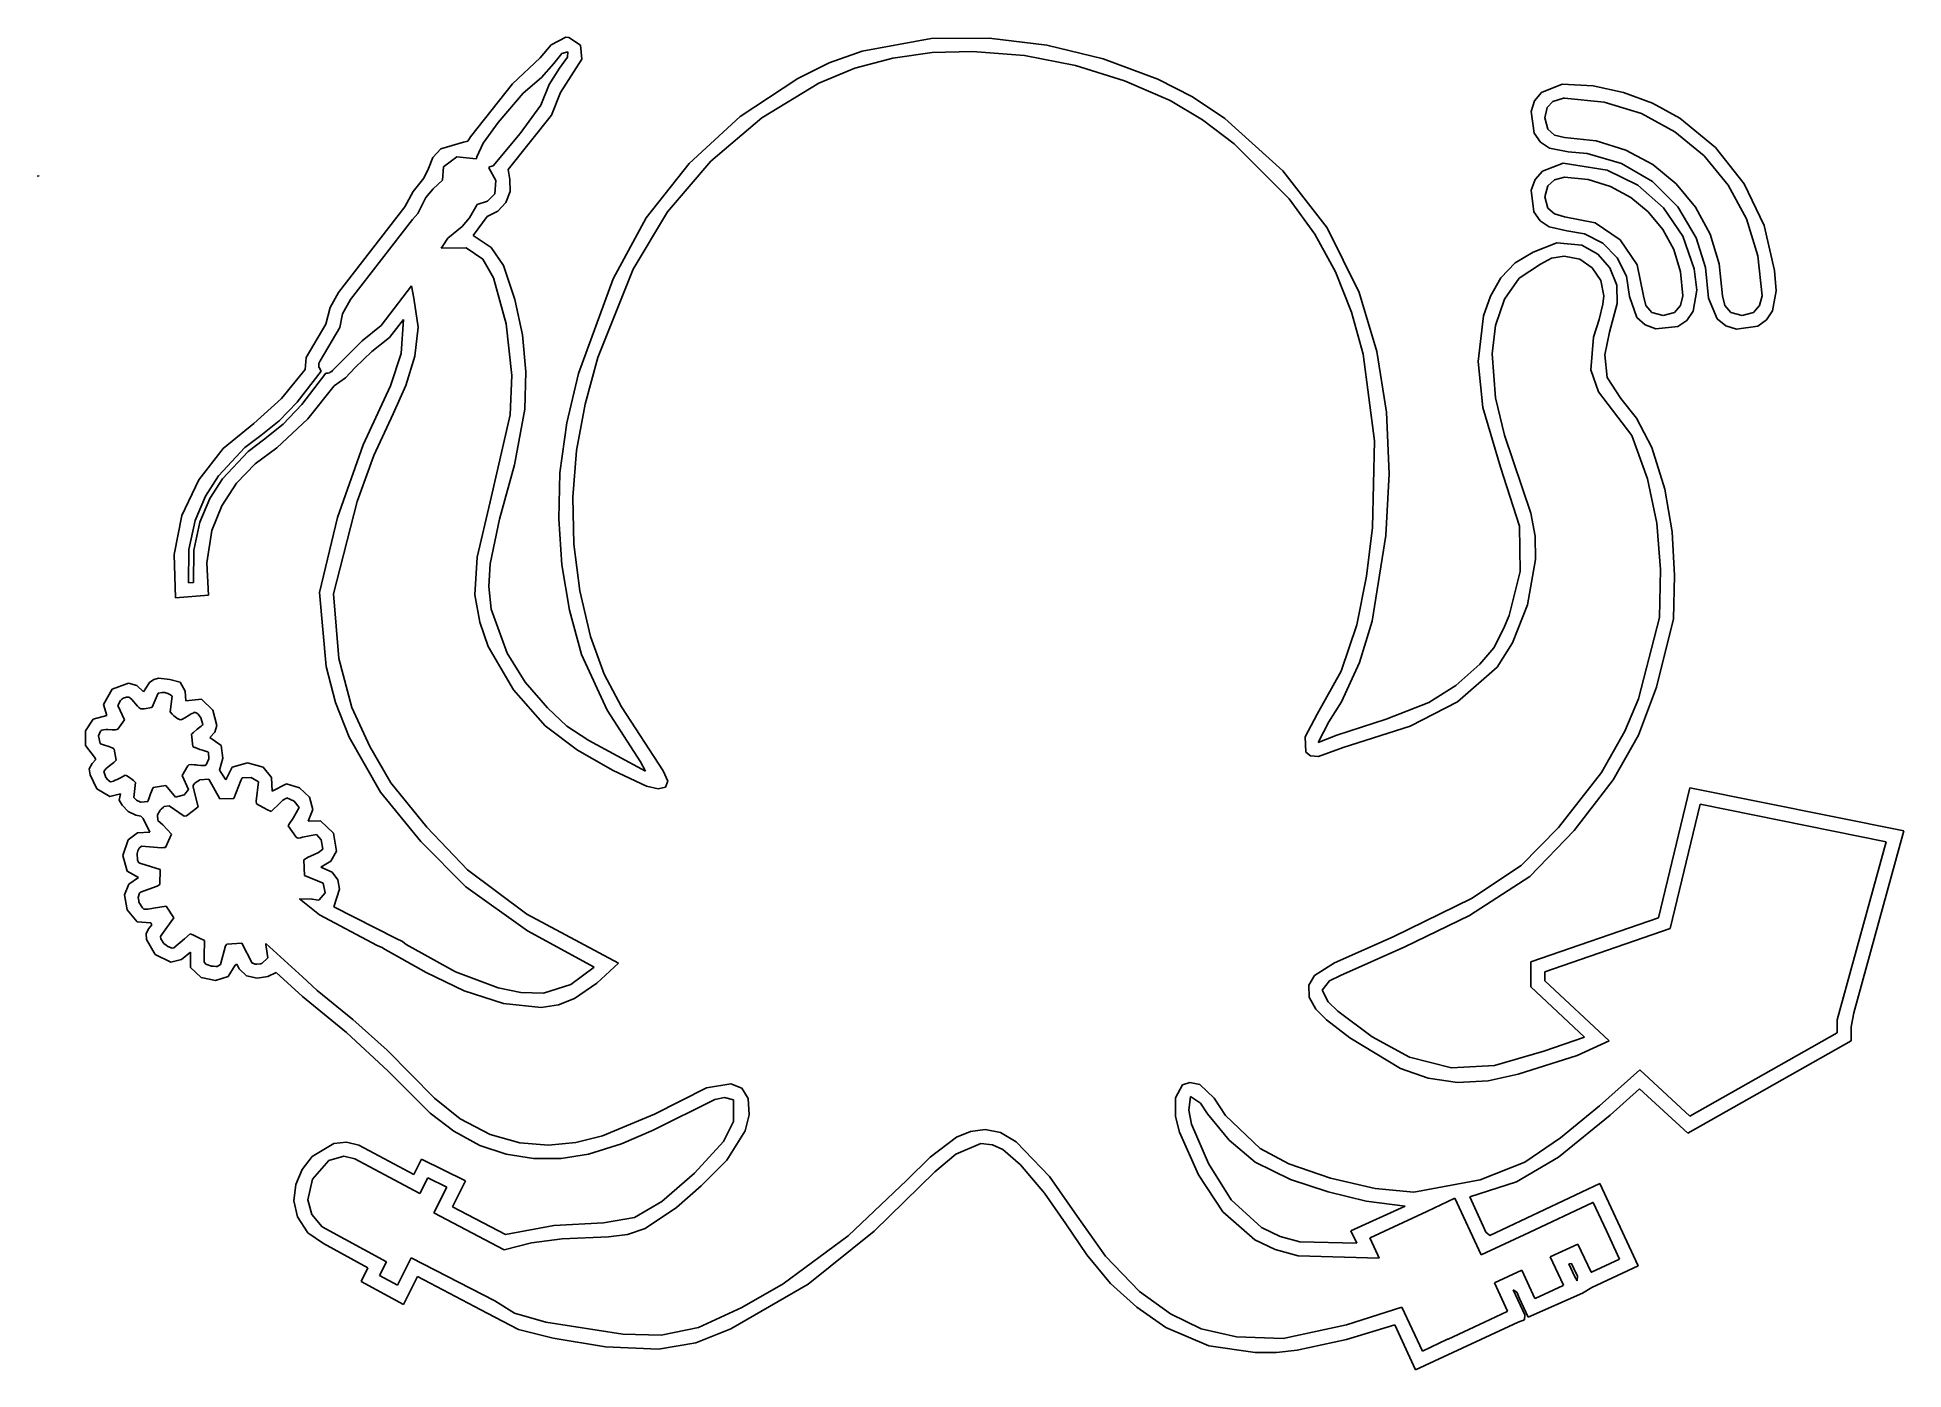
# Model space of a CAD drawing. Extents: x -1.8 to 68.8, y 0 to 50.4.
import ezdxf

# ---------------------------------------------------------------- set-up
doc = ezdxf.new("R2010")
doc.units = 0

msp = doc.modelspace()

# ---------------------------------------------------------------- linework, layer by layer
at = {"layer": 'Layer 1'}
for p, q in [((18.204214, 50.359664), (17.643897, 50.082171)), ((18.20422, 50.359641), (18.204214, 50.359664)), ((18.314807, 50.352406), (18.20422, 50.359641)), ((18.76063, 50.059469), (18.314807, 50.352406)), ((32.007492, 50.310548), (29.407684, 49.834179)), ((34.203721, 50.331729), (32.007492, 50.310548)), ((36.383923, 50.068968), (34.203721, 50.331729)), ((17.231665, 49.578835), (16.185219, 48.5975)), ((17.643897, 50.082171), (17.231665, 49.578835)), ((17.747893, 49.375824), (18.052423, 49.742538)), ((18.263787, 49.604247), (17.96451, 49.18913)), ((18.001648, 48.269332), (18.810383, 49.528685)), ((18.052423, 49.742538), (18.277592, 49.814996)), ((18.277592, 49.814996), (18.263787, 49.604247)), ((18.810383, 49.528685), (18.76063, 50.059469)), ((28.16159, 49.391826), (26.974216, 48.807283)), ((29.407684, 49.834179), (28.16159, 49.391826)), ((29.12495, 49.192856), (30.562079, 49.574904)), ((30.562079, 49.574904), (32.051283, 49.78283)), ((32.051283, 49.78283), (33.570698, 49.828948)), ((33.570698, 49.828948), (35.533602, 49.670386)), ((33.570698, 49.828948), (33.570698, 49.828948)), ((35.533602, 49.670386), (37.464396, 49.291138)), ((38.518153, 49.543816), (36.383923, 50.068968)), ((40.576467, 48.777827), (38.518153, 49.543816)), ((16.583641, 48.244034), (17.284725, 48.835955)), ((17.284725, 48.835955), (17.747893, 49.375824)), ((17.96451, 49.18913), (17.567655, 48.582585)), ((26.974216, 48.807283), (24.790182, 47.36336)), ((27.761758, 48.624372), (29.12495, 49.192856)), ((37.464396, 49.291138), (39.316958, 48.717516)), ((39.316958, 48.717516), (41.045166, 47.975834)), ((41.892591, 48.112439), (40.576467, 48.777827)), ((16.185219, 48.5975), (14.602372, 46.592974)), ((15.646176, 47.144426), (16.583641, 48.244034)), ((17.567655, 48.582585), (17.261118, 47.79755)), ((17.664718, 47.421839), (18.001648, 48.269332)), ((25.606476, 47.314958), (27.761758, 48.624372)), ((41.045166, 47.975834), (42.269575, 47.246599)), ((43.114799, 47.289891), (41.892591, 48.112439)), ((55.08722, 48.275994), (54.822333, 47.953105)), ((55.856646, 48.591299), (55.08722, 48.275994)), ((55.505883, 47.933907), (55.917109, 48.065751)), ((57.028456, 48.522671), (55.856646, 48.591299)), ((55.856646, 48.591299), (55.856646, 48.591299)), ((55.917109, 48.065751), (55.948631, 48.065751)), ((55.917109, 48.065751), (55.917109, 48.065751)), ((55.948631, 48.065751), (57.453853, 47.913918)), ((58.177062, 48.279669), (57.028456, 48.522671)), ((59.277795, 47.870668), (58.177062, 48.279669)), ((16.02296, 45.358402), (17.664718, 47.421839)), ((17.261118, 47.79755), (16.470019, 46.719072)), ((24.790182, 47.36336), (22.861563, 45.591445)), ((23.679631, 45.678561), (25.606476, 47.314958)), ((45.302272, 45.312927), (43.114799, 47.289891)), ((54.822333, 47.953105), (54.691862, 47.552088)), ((54.691862, 47.552088), (54.80096, 46.736915)), ((55.201907, 47.319027), (55.293548, 47.710286)), ((55.318582, 46.886655), (55.201907, 47.319027)), ((55.293548, 47.710286), (55.505883, 47.933907)), ((57.453853, 47.913918), (58.855773, 47.478459)), ((58.855773, 47.478459), (60.124373, 46.789432)), ((60.305983, 47.304041), (59.277795, 47.870668)), ((61.6582, 46.197543), (60.305983, 47.304041)), ((14.602372, 46.592974), (14.500931, 46.430158)), ((15.081136, 46.36182), (15.646176, 47.144426)), ((16.470019, 46.719072), (15.455029, 45.505187)), ((42.269575, 47.246599), (43.464898, 46.329628)), ((54.80096, 46.736915), (55.039398, 46.400287)), ((55.575269, 46.664486), (55.318582, 46.886655)), ((55.948631, 46.570753), (55.575269, 46.664486)), ((57.15266, 46.449279), (55.948631, 46.570753)), ((60.124373, 46.789432), (61.229632, 45.876896)), ((13.482529, 46.141757), (13.174125, 45.822097)), ((14.32797, 46.402288), (13.482529, 46.141757)), ((14.500931, 46.430158), (14.32797, 46.402288)), ((14.838014, 45.8447), (15.081136, 46.36182)), ((43.464898, 46.329628), (45.54101, 44.252035)), ((55.039398, 46.400287), (55.386392, 46.169745)), ((55.386392, 46.169745), (56.086769, 46.033544)), ((56.086769, 46.033544), (56.804391, 45.974408)), ((56.804391, 45.974408), (58.107661, 45.596357)), ((58.274001, 46.100895), (57.15266, 46.449279)), ((59.288659, 45.549661), (58.274001, 46.100895)), ((61.229632, 45.876896), (62.141533, 44.770909)), ((62.736408, 44.823294), (61.6582, 46.197543)), ((13.007639, 45.405968), (12.839175, 45.041133)), ((13.174125, 45.822097), (13.007639, 45.405968)), ((13.536803, 44.958968), (13.581245, 45.467463)), ((13.581245, 45.467463), (14.078685, 45.845364)), ((14.078685, 45.845364), (14.809592, 45.770286)), ((14.809592, 45.770286), (14.842665, 45.814728)), ((14.842665, 45.814728), (14.838014, 45.8447)), ((15.31602, 45.459712), (15.2938, 45.429223)), ((15.2938, 45.429223), (15.558483, 44.943266)), ((15.455029, 45.505187), (15.31602, 45.459712)), ((16.090139, 44.980131), (16.02296, 45.358402)), ((22.861563, 45.591445), (21.244031, 43.534026)), ((22.040728, 43.759365), (23.679631, 45.678561)), ((46.983308, 43.165018), (45.302272, 45.312927)), ((55.118295, 45.300464), (54.839413, 44.982522)), ((55.906261, 45.603372), (55.118295, 45.300464)), ((57.559389, 45.338789), (55.906261, 45.603372)), ((55.906261, 45.603372), (55.906261, 45.603372)), ((58.723741, 44.766659), (57.559389, 45.338789)), ((58.107661, 45.596357), (59.273832, 44.90439)), ((60.172641, 44.819636), (59.288659, 45.549661)), ((-1.775939, 45.112042), (-1.706957, 45.126557)), ((-1.706957, 45.126557), (-1.775939, 45.112042)), ((12.428384, 44.531624), (12.120356, 43.95903)), ((12.839175, 45.041133), (12.428384, 44.531624)), ((12.915137, 44.302161), (13.189538, 44.638574)), ((13.189538, 44.638574), (13.536803, 44.958968)), ((15.511874, 44.448922), (15.243895, 44.16342)), ((15.558483, 44.943266), (15.511874, 44.448922)), ((15.928957, 44.118387), (16.091694, 44.532352)), ((16.091694, 44.532352), (16.090139, 44.980131)), ((54.839413, 44.982522), (54.694968, 44.58018)), ((54.694968, 44.58018), (54.796265, 43.764403)), ((55.201912, 44.327482), (55.318588, 44.749744)), ((55.318588, 44.749744), (55.575274, 44.973036)), ((55.575274, 44.973036), (55.948637, 45.075756)), ((55.948637, 45.075756), (56.851604, 44.98464)), ((55.948637, 45.075756), (55.948637, 45.075756)), ((56.851604, 44.98464), (57.692717, 44.72333)), ((57.692717, 44.72333), (58.453932, 44.309889)), ((59.698984, 43.912321), (58.723741, 44.766659)), ((59.273832, 44.90439), (60.237389, 43.950066)), ((60.901951, 43.934882), (60.172641, 44.819636)), ((62.141533, 44.770909), (62.830057, 43.50153)), ((63.495341, 43.25049), (62.736408, 44.823294)), ((12.120356, 43.95903), (9.606301, 40.718922)), ((12.605595, 43.699615), (12.915137, 44.302161)), ((14.844216, 44.04688), (14.563096, 43.541485)), ((15.243895, 44.16342), (14.844216, 44.04688)), ((15.232829, 43.584869), (15.632484, 43.786478)), ((15.632484, 43.786478), (15.928957, 44.118387)), ((20.749275, 41.601554), (22.040728, 43.759365)), ((45.54101, 44.252035), (46.512131, 42.924623)), ((54.796265, 43.764403), (55.032846, 43.425905)), ((55.318588, 43.905465), (55.201912, 44.327482)), ((55.575274, 43.682706), (55.318588, 43.905465)), ((58.453932, 44.309889), (59.117204, 43.762377)), ((59.117204, 43.762377), (59.664492, 43.098854)), ((60.428279, 42.840268), (59.698984, 43.912321)), ((60.237389, 43.950066), (60.932817, 42.784943)), ((61.452594, 42.919456), (60.901951, 43.934882)), ((10.067238, 40.453915), (12.40044, 43.470688)), ((12.40044, 43.470688), (12.605595, 43.699615)), ((14.288178, 43.203522), (13.738858, 42.766339)), ((14.563096, 43.541485), (14.288178, 43.203522)), ((14.698495, 42.869668), (15.232829, 43.584869)), ((21.244031, 43.534026), (19.993255, 41.233595)), ((48.192529, 40.719932), (46.983308, 43.165018)), ((55.032846, 43.425905), (55.377611, 43.191636)), ((55.377611, 43.191636), (56.036345, 43.04594)), ((55.948637, 43.580759), (55.575274, 43.682706)), ((57.110944, 43.345991), (55.948637, 43.580759)), ((56.036345, 43.04594), (56.705177, 42.932737)), ((58.060212, 42.705717), (57.110944, 43.345991)), ((59.664492, 43.098854), (60.077752, 42.337382)), ((62.830057, 43.50153), (63.265186, 42.098818)), ((63.889738, 41.548328), (63.495341, 43.25049)), ((13.554374, 42.48367), (13.483577, 42.392203)), ((13.483577, 42.392203), (14.433905, 42.400471)), ((13.738858, 42.766339), (13.554374, 42.48367)), ((14.433905, 42.400471), (15.060754, 41.975314)), ((15.377731, 42.411516), (14.698495, 42.869668)), ((15.843643, 41.729171), (15.377731, 42.411516)), ((46.512131, 42.924623), (47.294061, 41.490844)), ((55.659667, 42.593655), (54.772475, 42.244901)), ((56.607504, 42.502766), (55.659667, 42.593655)), ((57.216136, 42.166802), (56.607504, 42.502766)), ((56.705177, 42.932737), (57.397565, 42.580405)), ((57.397565, 42.580405), (57.94126, 42.02762)), ((58.700286, 41.755982), (58.060212, 42.705717)), ((60.077752, 42.337382), (60.338939, 41.496021)), ((60.854788, 41.61499), (60.428279, 42.840268)), ((60.932817, 42.784943), (61.285216, 41.665713)), ((61.800576, 41.79742), (61.452594, 42.919456)), ((15.060754, 41.975314), (15.473507, 41.263091)), ((16.279643, 40.446497), (15.843643, 41.729171)), ((54.0909, 41.838094), (53.54928, 41.263869)), ((54.772475, 42.244901), (54.0909, 41.838094)), ((54.241313, 41.262602), (55.049978, 41.786039)), ((55.049978, 41.786039), (55.464394, 42.006858)), ((55.464394, 42.006858), (55.943461, 42.086279)), ((55.943461, 42.086279), (56.525235, 41.968863)), ((56.525235, 41.968863), (57.000455, 41.648716)), ((57.000455, 41.648716), (57.320927, 41.173989)), ((57.670458, 41.642181), (57.216136, 42.166802)), ((57.927778, 40.997886), (57.670458, 41.642181)), ((57.94126, 42.02762), (58.29221, 41.336087)), ((58.935011, 40.592832), (58.700286, 41.755982)), ((61.285216, 41.665713), (61.398419, 40.496714)), ((61.921902, 40.592832), (61.800576, 41.79742)), ((63.265186, 42.098818), (63.416899, 40.592832)), ((12.373568, 40.962421), (11.216535, 39.465873)), ((12.461935, 40.495266), (12.373568, 40.962421)), ((15.473507, 41.263091), (15.944406, 39.524164)), ((19.993255, 41.233595), (18.676848, 37.649067)), ((19.413756, 38.25988), (20.749275, 41.601554)), ((47.294061, 41.490844), (47.898927, 39.971774)), ((53.54928, 41.263869), (53.147452, 40.575676)), ((53.677353, 40.45663), (54.241313, 41.262602)), ((57.320927, 41.173989), (57.438461, 40.592832)), ((57.945405, 40.302903), (57.927778, 40.997886)), ((58.29221, 41.336087), (58.406364, 40.56751)), ((60.338939, 41.496021), (60.430011, 40.592832)), ((60.958618, 40.800913), (60.854788, 41.61499)), ((63.948204, 40.778677), (63.889738, 41.548328)), ((9.606301, 40.718922), (9.287368, 40.147798)), ((9.75905, 39.906576), (10.067238, 40.453915)), ((12.615736, 39.40385), (12.461935, 40.495266)), ((16.567629, 39.118998), (16.279643, 40.446497)), ((48.858011, 38.487474), (48.192529, 40.719932)), ((53.147452, 40.575676), (52.885255, 39.826964)), ((53.34237, 39.468516), (53.677353, 40.45663)), ((57.402287, 40.272438), (57.26727, 39.692101)), ((57.438461, 40.592832), (57.402287, 40.272438)), ((57.647233, 39.210982), (57.945405, 40.302903)), ((58.406364, 40.56751), (58.688788, 39.775149)), ((59.028276, 40.218695), (58.935011, 40.592832)), ((59.249951, 39.961476), (59.028276, 40.218695)), ((60.33608, 40.218695), (60.113886, 39.961476)), ((60.430011, 40.592832), (60.33608, 40.218695)), ((60.819649, 40.003721), (60.958618, 40.800913)), ((61.398419, 40.496714), (61.717508, 39.724765)), ((62.015164, 40.218695), (61.921902, 40.592832)), ((62.236837, 39.961476), (62.015164, 40.218695)), ((63.322968, 40.218695), (63.100774, 39.961476)), ((63.416899, 40.592832), (63.322968, 40.218695)), ((63.81739, 40.028009), (63.948204, 40.778677)), ((9.123644, 39.516413), (8.388806, 38.251892)), ((9.287368, 40.147798), (9.123644, 39.516413)), ((9.661579, 39.386798), (9.75905, 39.906576)), ((11.530401, 39.019062), (12.062479, 39.694696)), ((12.062479, 39.694696), (11.977942, 38.413502)), ((15.944406, 39.524164), (16.160413, 37.582166)), ((47.898927, 39.971774), (48.338854, 38.388488)), ((52.885255, 39.826964), (52.688796, 38.100489)), ((57.26727, 39.692101), (57.043653, 39.025487)), ((58.688788, 39.775149), (59.001395, 39.491778)), ((59.681736, 39.844558), (59.249951, 39.961476)), ((60.113886, 39.961476), (59.681736, 39.844558)), ((60.229129, 39.42778), (60.576881, 39.658721)), ((60.576881, 39.658721), (60.819649, 40.003721)), ((61.717508, 39.724765), (62.043489, 39.460425)), ((62.668624, 39.844558), (62.236837, 39.961476)), ((63.100774, 39.961476), (62.668624, 39.844558)), ((63.25545, 39.446081), (63.58857, 39.683778)), ((63.58857, 39.683778), (63.81739, 40.028009)), ((8.921057, 38.130029), (9.661579, 39.386798)), ((10.499783, 38.889682), (9.385641, 37.767271)), ((11.216535, 39.465873), (10.499783, 38.889682)), ((10.869272, 38.480302), (11.530401, 39.019062)), ((12.496558, 38.308839), (12.615736, 39.40385)), ((16.691278, 37.718008), (16.567629, 39.118998)), ((53.220635, 38.398653), (53.34237, 39.468516)), ((57.043653, 39.025487), (56.950662, 37.794816)), ((57.471233, 38.358379), (57.647233, 39.210982)), ((59.001395, 39.491778), (59.400617, 39.341747)), ((59.400617, 39.341747), (60.229129, 39.42778)), ((62.043489, 39.460425), (62.447449, 39.331411)), ((62.447449, 39.331411), (63.25545, 39.446081)), ((8.388806, 38.251892), (8.346431, 37.804892)), ((8.891084, 38.083003), (8.921057, 38.130029)), ((10.24192, 37.879306), (10.869272, 38.480302)), ((11.977942, 38.413502), (11.578271, 37.183225)), ((12.15354, 37.20322), (12.496558, 38.308839)), ((18.926827, 36.496771), (19.413756, 38.25988)), ((48.338854, 38.388488), (48.772403, 35.113577)), ((49.224696, 36.188785), (48.858011, 38.487474)), ((52.688796, 38.100489), (52.864591, 36.367232)), ((53.336459, 36.732128), (53.220635, 38.398653)), ((57.564032, 37.500494), (57.471233, 38.358379)), ((8.346431, 37.804892), (7.456145, 36.70724)), ((8.043178, 36.575713), (8.956208, 37.743488)), ((9.134491, 37.661322), (8.216486, 36.479424)), ((8.861112, 37.980167), (8.864213, 37.999288)), ((8.861112, 37.937792), (8.861112, 37.980167)), ((8.861112, 37.927973), (8.861112, 37.937792)), ((8.870931, 37.882498), (8.861112, 37.927973)), ((8.864213, 37.999288), (8.870931, 38.032361)), ((8.870931, 38.032361), (8.881782, 38.059233)), ((8.872492, 37.879397), (8.870931, 37.882498)), ((8.956208, 37.743488), (8.872492, 37.879397)), ((8.881782, 38.059233), (8.891084, 38.083003)), ((9.200637, 37.662883), (9.134491, 37.661322)), ((9.215107, 37.665984), (9.200637, 37.662883)), ((9.263683, 37.680454), (9.215107, 37.665984)), ((9.282804, 37.688206), (9.263683, 37.680454)), ((9.322079, 37.710426), (9.282804, 37.688206)), ((9.338099, 37.721279), (9.322079, 37.710426)), ((9.385641, 37.767271), (9.338099, 37.721279)), ((9.442487, 37.182192), (9.868416, 37.495091)), ((9.868416, 37.495091), (10.24192, 37.879306)), ((16.160413, 37.582166), (16.102018, 36.096988)), ((16.657029, 36.309871), (16.691278, 37.718008)), ((18.676848, 37.649067), (18.238727, 35.790459)), ((56.950662, 37.794816), (57.241864, 36.960405)), ((58.079815, 36.711195), (57.564032, 37.500494)), ((7.456145, 36.70724), (6.408568, 35.765743)), ((8.443198, 35.933439), (9.442487, 37.182192)), ((11.578271, 37.183225), (10.537509, 34.955974)), ((11.672837, 36.123963), (12.15354, 37.20322)), ((53.677235, 35.318217), (53.336459, 36.732128)), ((57.241864, 36.960405), (58.490073, 35.306339)), ((58.672492, 35.970874), (58.079815, 36.711195)), ((7.37091, 35.862963), (8.043178, 36.575713)), ((8.216486, 36.479424), (7.515205, 35.733263)), ((10.944147, 34.557927), (11.672837, 36.123963)), ((16.102018, 36.096988), (15.335141, 32.80572)), ((16.2637, 34.20701), (16.657029, 36.309871)), ((18.602639, 34.745651), (18.926827, 36.496771)), ((49.32567, 33.859043), (49.224696, 36.188785)), ((52.864591, 36.367232), (53.527819, 34.118049)), ((6.408568, 35.765743), (5.249161, 34.816899)), ((6.067727, 34.856515), (6.671596, 35.304881)), ((6.671596, 35.304881), (7.37091, 35.862963)), ((7.515205, 35.733263), (6.772882, 35.140549)), ((7.277764, 34.842802), (8.443198, 35.933439)), ((18.238727, 35.790459), (17.979427, 33.898135)), ((54.677392, 32.373189), (53.677235, 35.318217)), ((58.490073, 35.306339), (59.092919, 33.670414)), ((59.254368, 34.854147), (58.672492, 35.970874)), ((5.249161, 34.816899), (4.325206, 33.635323)), ((5.067761, 33.79078), (6.067727, 34.856515)), ((6.189049, 34.7068), (5.221535, 33.675622)), ((6.772882, 35.140549), (6.189049, 34.7068)), ((6.460268, 34.239974), (7.277764, 34.842802)), ((10.537509, 34.955974), (9.574521, 32.20741)), ((18.460098, 32.975401), (18.602639, 34.745651)), ((48.772403, 35.113577), (48.691717, 31.834722)), ((59.740094, 33.283542), (59.254368, 34.854147)), ((5.758341, 33.504559), (6.460268, 34.239974)), ((10.316322, 32.820826), (10.944147, 34.557927)), ((15.697916, 32.141655), (16.2637, 34.20701)), ((17.979427, 33.898135), (17.930684, 32.160624)), ((53.527819, 34.118049), (54.252617, 31.886374)), ((4.325206, 33.635323), (3.690783, 32.280017)), ((4.579689, 33.02142), (5.067761, 33.79078)), ((5.221535, 33.675622), (4.749248, 32.931153)), ((5.202986, 32.655756), (5.758341, 33.504559)), ((49.194018, 31.533424), (49.32567, 33.859043)), ((59.092919, 33.670414), (59.443889, 31.989856)), ((60.015473, 31.66517), (59.740094, 33.283542)), ((4.185129, 32.091743), (4.579689, 33.02142)), ((4.749248, 32.931153), (4.367461, 32.031513)), ((4.825204, 31.712765), (5.202986, 32.655756)), ((9.417164, 29.329554), (10.316322, 32.820826)), ((15.335141, 32.80572), (14.845168, 30.710594)), ((18.506165, 31.198847), (18.460098, 32.975401)), ((3.690783, 32.280017), (3.39997, 30.809979)), ((3.948262, 30.999757), (4.185129, 32.091743)), ((4.367461, 32.031513), (4.138315, 30.974766)), ((9.574521, 32.20741), (8.886966, 29.376477)), ((15.342296, 30.45848), (15.697916, 32.141655)), ((17.930684, 32.160624), (18.05049, 30.426172)), ((48.691717, 31.834722), (48.471012, 29.986953)), ((54.252617, 31.886374), (54.28102, 30.172435)), ((54.84292, 31.509788), (54.677392, 32.373189)), ((59.443889, 31.989856), (59.579951, 30.248784)), ((4.636374, 30.501987), (4.825204, 31.712765)), ((18.733019, 29.436373), (18.506165, 31.198847)), ((48.681989, 28.293641), (49.194018, 31.533424)), ((54.85643, 30.624651), (54.84292, 31.509788)), ((60.112999, 30.022653), (60.015473, 31.66517)), ((3.39997, 30.809979), (3.444928, 29.172872)), ((3.933265, 29.74347), (3.948262, 30.999757)), ((4.138315, 30.974766), (4.123951, 29.758972)), ((4.690328, 29.274158), (4.636374, 30.501987)), ((14.845168, 30.710594), (14.767301, 29.285439)), ((15.286834, 29.603042), (15.342296, 30.45848)), ((18.05049, 30.426172), (18.337853, 28.711658)), ((54.54608, 28.910723), (54.85643, 30.624651)), ((4.123951, 29.758972), (3.933265, 29.74347)), ((48.471012, 29.986953), (48.102192, 28.155016)), ((54.28102, 30.172435), (53.853676, 28.505706)), ((59.579951, 30.248784), (59.53807, 28.431316)), ((60.06517, 28.379616), (60.112999, 30.022653)), ((3.444928, 29.172872), (4.690328, 29.274158)), ((8.886966, 29.376477), (9.143745, 26.576403)), ((9.625209, 26.876151), (9.417164, 29.329554)), ((14.767301, 29.285439), (14.955526, 28.253326)), ((15.376489, 28.749102), (15.286834, 29.603042)), ((19.132839, 27.708364), (18.733019, 29.436373)), ((14.955526, 28.253326), (15.263828, 27.337328)), ((15.98472, 27.083573), (15.376489, 28.749102)), ((18.337853, 28.711658), (18.79178, 27.033963)), ((48.207064, 26.727299), (48.681989, 28.293641)), ((53.853676, 28.505706), (53.649553, 28.005479)), ((53.983705, 27.474501), (54.54608, 28.910723)), ((59.53807, 28.431316), (58.743889, 25.36157)), ((59.428517, 25.797865), (60.06517, 28.379616)), ((19.651457, 26.293232), (19.132839, 27.708364)), ((48.102192, 28.155016), (47.504396, 26.398571)), ((53.649553, 28.005479), (53.27623, 27.283415)), ((10.112237, 25.032703), (9.625209, 26.876151)), ((15.263828, 27.337328), (16.217187, 25.701249)), ((16.667406, 25.988288), (15.98472, 27.083573)), ((18.79178, 27.033963), (19.769032, 24.924706)), ((53.27623, 27.283415), (52.748836, 26.672746)), ((53.406669, 26.559081), (53.983705, 27.474501)), ((2.819128, 26.143087), (2.629736, 26.083358)), ((3.234089, 26.09141), (2.819128, 26.143087)), ((9.143745, 26.576403), (9.488779, 25.214989)), ((20.305608, 25.051566), (19.651457, 26.293232)), ((47.504396, 26.398571), (46.59676, 24.77728)), ((47.516604, 25.240277), (48.207064, 26.727299)), ((52.748836, 26.672746), (51.842574, 25.864941)), ((51.908407, 25.244881), (53.406669, 26.559081)), ((1.048148, 25.723318), (0.725201, 25.142632)), ((1.669328, 25.951884), (1.048148, 25.723318)), ((1.511199, 25.394295), (1.55254, 25.406696)), ((1.55254, 25.406696), (1.594914, 25.418065)), ((1.594914, 25.418065), (1.634705, 25.422717)), ((1.634705, 25.422717), (1.669328, 25.422717)), ((1.987115, 25.862975), (1.669328, 25.951884)), ((1.669328, 25.422717), (1.670879, 25.422717)), ((1.670879, 25.422717), (1.69465, 25.414964)), ((1.69465, 25.414964), (1.6962, 25.414964)), ((1.6962, 25.414964), (1.719455, 25.398944)), ((1.719455, 25.398944), (1.796969, 25.328147)), ((2.237252, 25.62684), (1.987115, 25.862975)), ((2.458427, 25.977206), (2.237252, 25.62684)), ((2.629736, 26.083358), (2.458427, 25.977206)), ((2.562813, 25.045469), (2.791739, 25.566366)), ((2.791739, 25.566366), (2.802593, 25.575669)), ((2.802593, 25.575669), (2.944703, 25.590139)), ((2.944703, 25.590139), (3.016016, 25.5917)), ((3.016016, 25.5917), (3.016519, 25.592229)), ((3.016519, 25.592229), (3.016531, 25.592733)), ((3.016531, 25.592733), (3.048054, 25.589632)), ((3.048054, 25.589632), (3.049615, 25.589632)), ((3.049615, 25.589632), (3.074935, 25.586532)), ((3.074935, 25.586532), (3.076497, 25.586532)), ((3.076497, 25.586532), (3.151944, 25.562761)), ((3.151944, 25.562761), (3.153505, 25.562761)), ((3.153505, 25.562761), (3.205698, 25.537441)), ((3.205698, 25.537441), (3.20726, 25.537441)), ((3.20726, 25.537441), (3.254802, 25.504368)), ((3.622695, 25.985474), (3.234089, 26.09141)), ((3.317868, 25.456826), (3.248105, 24.863581)), ((3.254802, 25.504368), (3.256363, 25.504368)), ((3.256363, 25.504368), (3.316307, 25.456826)), ((3.316307, 25.456826), (3.317868, 25.456826)), ((3.808742, 25.649573), (3.622695, 25.985474)), ((3.843353, 25.275441), (3.808742, 25.649573)), ((16.217187, 25.701249), (17.417182, 24.339581)), ((17.511756, 25.010834), (16.667406, 25.988288)), ((51.842574, 25.864941), (50.820272, 25.217539)), ((58.745478, 23.984901), (59.428517, 25.797865)), ((0.855942, 24.72147), (0.338908, 24.589837)), ((0.725201, 25.142632), (0.855942, 24.72147)), ((1.263669, 25.105423), (1.365988, 25.298176)), ((1.519467, 24.565405), (1.263669, 25.105423)), ((1.365988, 25.298176), (1.418181, 25.346752)), ((1.418181, 25.346752), (1.441952, 25.361222)), ((1.441952, 25.361222), (1.473475, 25.378275)), ((1.473475, 25.378275), (1.511199, 25.394295)), ((1.796969, 25.328147), (2.008326, 25.080101)), ((2.008326, 25.080101), (2.063619, 25.026357)), ((2.063619, 25.026357), (2.065686, 25.026357)), ((2.065686, 25.026357), (2.094108, 25.002587)), ((2.094108, 25.002587), (2.095658, 25.002587)), ((2.095658, 25.002587), (2.12408, 24.982434)), ((2.12408, 24.982434), (2.125631, 24.982434)), ((2.125631, 24.982434), (2.136483, 24.977266)), ((2.136483, 24.977266), (2.138033, 24.977266)), ((2.138033, 24.977266), (2.154053, 24.975705)), ((2.154053, 24.975705), (2.155604, 24.975705)), ((2.155604, 24.975705), (2.204696, 24.975705)), ((2.204696, 24.975705), (2.267741, 24.980357)), ((2.267741, 24.980357), (2.338538, 24.991726)), ((2.338538, 24.991726), (2.474447, 25.018598)), ((2.474447, 25.018598), (2.52819, 25.032549)), ((2.52819, 25.032549), (2.562813, 25.045469)), ((3.248105, 24.863581), (3.324069, 24.772114)), ((3.324069, 24.772114), (3.373162, 24.723021)), ((3.373162, 24.723021), (3.374723, 24.723021)), ((3.374723, 24.723021), (3.428467, 24.677029)), ((3.795902, 24.633104), (3.964884, 24.733873)), ((4.424195, 25.341586), (3.843353, 25.275441)), ((3.964884, 24.733873), (4.043949, 24.782966)), ((4.043949, 24.782966), (4.113195, 24.820689)), ((4.113195, 24.820689), (4.141617, 24.833609)), ((4.141617, 24.833609), (4.168489, 24.842912)), ((4.168489, 24.842912), (4.189161, 24.846013)), ((4.189161, 24.846013), (4.205181, 24.842912)), ((4.205181, 24.842912), (4.206742, 24.842912)), ((4.206742, 24.842912), (4.253768, 24.81294)), ((4.253768, 24.81294), (4.255329, 24.81294)), ((4.255329, 24.81294), (4.301321, 24.773665)), ((4.301321, 24.773665), (4.405707, 24.643958)), ((4.853997, 24.927591), (4.424195, 25.341586)), ((5.010205, 24.354568), (4.853997, 24.927591)), ((9.488779, 25.214989), (10.017128, 23.911185)), ((10.794717, 23.550841), (10.112237, 25.032703)), ((18.234212, 24.326439), (17.511756, 25.010834)), ((19.769032, 24.924706), (21.024199, 22.973751)), ((21.883053, 22.633228), (20.305608, 25.051566)), ((46.59676, 24.77728), (46.152567, 23.918074)), ((47.039182, 24.492211), (47.516604, 25.240277)), ((50.820272, 25.217539), (49.205387, 24.587088)), ((50.121603, 24.322528), (51.908407, 25.244881)), ((58.743889, 25.36157), (58.231338, 24.132882)), ((0.338908, 24.589837), (0.043073, 24.148379)), ((0.043073, 24.148379), (0.04712, 23.589498)), ((0.5402, 23.953038), (0.616164, 24.139073)), ((0.616164, 24.139073), (0.638385, 24.156644)), ((0.638385, 24.156644), (0.663706, 24.169045)), ((0.663706, 24.169045), (0.7221, 24.189717)), ((0.7221, 24.189717), (0.807366, 24.192818)), ((0.807366, 24.192818), (0.891082, 24.191257)), ((0.891082, 24.191257), (0.892632, 24.191257)), ((0.892632, 24.191257), (1.047145, 24.186606)), ((1.047145, 24.186606), (1.048695, 24.186606)), ((1.048695, 24.186606), (1.116908, 24.186606)), ((1.116908, 24.186606), (1.176853, 24.188167)), ((1.176853, 24.188167), (1.228529, 24.195919)), ((1.228529, 24.195919), (1.26987, 24.208839)), ((1.26987, 24.208839), (1.519467, 24.565405)), ((3.428467, 24.677029), (3.430028, 24.677029)), ((3.430028, 24.677029), (3.483771, 24.636205)), ((3.483771, 24.636205), (3.484803, 24.636205)), ((3.484803, 24.636205), (3.540097, 24.601582)), ((3.540097, 24.601582), (3.54216, 24.601582)), ((3.54216, 24.601582), (3.595387, 24.576261)), ((3.595387, 24.576261), (3.64448, 24.561791)), ((3.64448, 24.561791), (3.646041, 24.561791)), ((3.646041, 24.561791), (3.679114, 24.574711)), ((3.679114, 24.574711), (3.715804, 24.590213)), ((3.715804, 24.590213), (3.795902, 24.633104)), ((4.077035, 24.040895), (4.054815, 24.017125)), ((4.054815, 24.017125), (4.107009, 23.553071)), ((4.126128, 24.085337), (4.077035, 24.040895)), ((4.271338, 24.205226), (4.126128, 24.085337)), ((4.413448, 24.325115), (4.271338, 24.205226)), ((4.405707, 24.643958), (4.481154, 24.38816)), ((4.460991, 24.366456), (4.413448, 24.325115)), ((4.462552, 24.366456), (4.460991, 24.366456)), ((4.481154, 24.38816), (4.462552, 24.366456)), ((4.75079, 23.889481), (4.932026, 24.099564)), ((4.932026, 24.099564), (5.010205, 24.354568)), ((17.417182, 24.339581), (18.640456, 23.415575)), ((19.066698, 23.778869), (18.234212, 24.326439)), ((46.644824, 23.704455), (47.039182, 24.492211)), ((49.205387, 24.587088), (47.340386, 23.985575)), ((47.589978, 23.518961), (50.121603, 24.322528)), ((58.231338, 24.132882), (57.343891, 22.568632)), ((0.04712, 23.589498), (0.389822, 23.151027)), ((0.595493, 23.668819), (0.5402, 23.953038)), ((0.608412, 23.657971), (0.595493, 23.668819)), ((0.609963, 23.657971), (0.608412, 23.657971)), ((0.685927, 23.627999), (0.609963, 23.657971)), ((0.687478, 23.627999), (0.685927, 23.627999)), ((0.766026, 23.599577), (0.687478, 23.627999)), ((0.768093, 23.599577), (0.766026, 23.599577)), ((0.922626, 23.550397), (0.768093, 23.599577)), ((0.924242, 23.550397), (0.922626, 23.550397)), ((0.991938, 23.526637), (0.924242, 23.550397)), ((0.994005, 23.526637), (0.991938, 23.526637)), ((1.052399, 23.504412), (0.994005, 23.526637)), ((1.05395, 23.504412), (1.052399, 23.504412)), ((1.099425, 23.479621), (1.05395, 23.504412)), ((1.100975, 23.479621), (1.099425, 23.479621)), ((1.129397, 23.45275), (1.100975, 23.479621)), ((1.205362, 23.038823), (1.129397, 23.45275)), ((4.107009, 23.553071), (4.141632, 23.53291)), ((4.141632, 23.53291), (4.143193, 23.53291)), ((4.143193, 23.53291), (4.182984, 23.513781)), ((4.182984, 23.513781), (4.184545, 23.513781)), ((4.184545, 23.513781), (4.272911, 23.477607)), ((4.272911, 23.477607), (4.274975, 23.477607)), ((4.274975, 23.477607), (4.369543, 23.446085)), ((4.369543, 23.446085), (4.371104, 23.446085)), ((4.371104, 23.446085), (4.464122, 23.417663)), ((4.464122, 23.417663), (4.466185, 23.417663)), ((4.466185, 23.417663), (4.623798, 23.37012)), ((4.623798, 23.37012), (4.625359, 23.37012)), ((4.625359, 23.37012), (4.672901, 23.350991)), ((4.672901, 23.350991), (4.674965, 23.350991)), ((4.674965, 23.350991), (4.687885, 23.343239)), ((4.687885, 23.343239), (4.695637, 23.333925)), ((4.695637, 23.333925), (4.701839, 23.08898)), ((5.172469, 23.588208), (4.75079, 23.889481)), ((5.236372, 23.119651), (5.172469, 23.588208)), ((10.017128, 23.911185), (11.194832, 21.829144)), ((11.589121, 22.182198), (10.794717, 23.550841)), ((18.640456, 23.415575), (19.987047, 22.646147)), ((21.216435, 22.628036), (19.066698, 23.778869)), ((46.152567, 23.918074), (46.171473, 23.343454)), ((46.171473, 23.343454), (46.353916, 23.19966)), ((47.340386, 23.985575), (46.644824, 23.704455)), ((46.651327, 23.171168), (47.589978, 23.518961)), ((57.795542, 22.292656), (58.745478, 23.984901)), ((0.293704, 22.910214), (0.187197, 22.711823)), ((0.187197, 22.711823), (0.217223, 22.479232)), ((0.43428, 23.067366), (0.293704, 22.910214)), ((0.389822, 23.151027), (0.43428, 23.067366)), ((0.732006, 22.613008), (0.76973, 22.663136)), ((0.813655, 22.387184), (0.732006, 22.613008)), ((0.76973, 22.663136), (0.826574, 22.718429)), ((0.826574, 22.718429), (0.89427, 22.775272)), ((0.89427, 22.775272), (0.968684, 22.833668)), ((0.968684, 22.833668), (1.112344, 22.945803)), ((1.112344, 22.945803), (1.167638, 22.996447)), ((1.167638, 22.996447), (1.205362, 23.038823)), ((3.915799, 22.828596), (3.696691, 22.454457)), ((3.954039, 22.864767), (3.915799, 22.828596)), ((3.955601, 22.864767), (3.954039, 22.864767)), ((4.06102, 22.869926), (3.955601, 22.864767)), ((4.146286, 22.86728), (4.06102, 22.869926)), ((4.147847, 22.86728), (4.146286, 22.86728)), ((4.220711, 22.862121), (4.147847, 22.86728)), ((4.222272, 22.862121), (4.220711, 22.862121)), ((4.283767, 22.854369), (4.222272, 22.862121)), ((4.285831, 22.854369), (4.283767, 22.854369)), ((4.40417, 22.840425), (4.285831, 22.854369)), ((4.405731, 22.840425), (4.40417, 22.840425)), ((4.470326, 22.8368), (4.405731, 22.840425)), ((4.47239, 22.8368), (4.470326, 22.8368)), ((4.546804, 22.8368), (4.47239, 22.8368)), ((4.548867, 22.8368), (4.546804, 22.8368)), ((4.56747, 22.839896), (4.548867, 22.8368)), ((4.586589, 22.849209), (4.56747, 22.839896)), ((4.60416, 22.863153), (4.586589, 22.849209)), ((4.605721, 22.863153), (4.60416, 22.863153)), ((4.701839, 23.08898), (4.605721, 22.863153)), ((5.104773, 22.662168), (5.236372, 23.119651)), ((5.347135, 22.289063), (5.104773, 22.662168)), ((5.584847, 22.767588), (5.347135, 22.289063)), ((6.165507, 22.936394), (5.584847, 22.767588)), ((6.759967, 22.773277), (6.165507, 22.936394)), ((7.080152, 22.384965), (6.759967, 22.773277)), ((19.987047, 22.646147), (21.251568, 22.049285)), ((21.024199, 22.973751), (21.216435, 22.628036)), ((22.051299, 22.240691), (21.883053, 22.633228)), ((46.353916, 23.19966), (46.651327, 23.171168)), ((0.217223, 22.479232), (0.475989, 21.959281)), ((0.475989, 21.959281), (0.961879, 21.664814)), ((0.889619, 22.290548), (0.813655, 22.387184)), ((0.964033, 22.233705), (0.889619, 22.290548)), ((0.965583, 22.233705), (0.964033, 22.233705)), ((0.997106, 22.2182), (0.965583, 22.233705)), ((1.047749, 22.230609), (0.997106, 22.2182)), ((1.106143, 22.249738), (1.047749, 22.230609)), ((1.170739, 22.27816), (1.106143, 22.249738)), ((1.239985, 22.311233), (1.170739, 22.27816)), ((1.388296, 22.387197), (1.239985, 22.311233)), ((1.538674, 22.469361), (1.388296, 22.387197)), ((1.540225, 22.469361), (1.538674, 22.469361)), ((1.577948, 22.454888), (1.540225, 22.469361)), ((1.579499, 22.454888), (1.577948, 22.454888)), ((1.628591, 22.429567), (1.579499, 22.454888)), ((1.630142, 22.429567), (1.628591, 22.429567)), ((1.686986, 22.393394), (1.630142, 22.429567)), ((1.688536, 22.393394), (1.686986, 22.393394)), ((1.748481, 22.352571), (1.688536, 22.393394)), ((1.750031, 22.352571), (1.748481, 22.352571)), ((1.806875, 22.308129), (1.750031, 22.352571)), ((1.808426, 22.308129), (1.806875, 22.308129)), ((1.860619, 22.265753), (1.808426, 22.308129)), ((1.862169, 22.265753), (1.860619, 22.265753)), ((1.928832, 22.19444), (1.862169, 22.265753)), ((1.875089, 21.62755), (1.928832, 22.19444)), ((2.601142, 22.001713), (2.504508, 21.761935)), ((3.076048, 22.080776), (2.601142, 22.001713)), ((3.451736, 21.640494), (3.076048, 22.080776)), ((3.696691, 22.454457), (3.933369, 21.932008)), ((3.933369, 21.932008), (3.79746, 21.749076)), ((4.112584, 22.084519), (4.142556, 22.119659)), ((4.115685, 22.015273), (4.112584, 22.084519)), ((4.308438, 21.27475), (4.115685, 22.015273)), ((4.142556, 22.119659), (4.170978, 22.152732)), ((4.170978, 22.152732), (4.224722, 22.202857)), ((4.224722, 22.202857), (4.349778, 22.285023)), ((4.349778, 22.285023), (4.35443, 22.288119)), ((4.35443, 22.288119), (4.355991, 22.288119)), ((4.355991, 22.288119), (4.363743, 22.293278)), ((4.363743, 22.293278), (4.701706, 22.318599)), ((4.701706, 22.318599), (5.124936, 21.578076)), ((5.653585, 21.595141), (5.917134, 22.269516)), ((5.917134, 22.269516), (5.940905, 22.316543)), ((5.940905, 22.316543), (5.967776, 22.368734)), ((5.967776, 22.368734), (5.975528, 22.37183)), ((5.975528, 22.37183), (5.97709, 22.373947)), ((5.97709, 22.373947), (6.304201, 22.388419)), ((6.304201, 22.388419), (6.580153, 22.222539)), ((6.580153, 22.222539), (6.501605, 21.482532)), ((7.099997, 21.869458), (7.080152, 22.384965)), ((7.6488, 22.141791), (7.099997, 21.869458)), ((8.135404, 21.990624), (7.6488, 22.141791)), ((8.512829, 21.634847), (8.135404, 21.990624)), ((12.944057, 20.505706), (11.589121, 22.182198)), ((21.251568, 22.049285), (21.68944, 21.953816)), ((21.68944, 21.953816), (21.971389, 22.015919)), ((21.971389, 22.015919), (22.051299, 22.240691)), ((57.343891, 22.568632), (55.726403, 20.497562)), ((56.317899, 20.381376), (57.795542, 22.292656)), ((60.683736, 21.991384), (59.499314, 17.084713)), ((68.771604, 20.363063), (60.683736, 21.991384)), ((0.961879, 21.664814), (1.361854, 21.760416)), ((1.361854, 21.760416), (1.321337, 21.529403)), ((1.321337, 21.529403), (1.428, 21.337186)), ((1.428, 21.337186), (1.657425, 21.093899)), ((1.919013, 21.575874), (1.875089, 21.62755)), ((1.945885, 21.550554), (1.919013, 21.575874)), ((1.947436, 21.550554), (1.945885, 21.550554)), ((1.977408, 21.526794), (1.947436, 21.550554)), ((1.978958, 21.526794), (1.977408, 21.526794)), ((2.014098, 21.504569), (1.978958, 21.526794)), ((2.015649, 21.504569), (2.014098, 21.504569)), ((2.053373, 21.485969), (2.015649, 21.504569)), ((2.054923, 21.485969), (2.053373, 21.485969)), ((2.095747, 21.468401), (2.054923, 21.485969)), ((2.097298, 21.468401), (2.095747, 21.468401)), ((2.141739, 21.452394), (2.097298, 21.468401)), ((2.14329, 21.452394), (2.141739, 21.452394)), ((2.403739, 21.469962), (2.14329, 21.452394)), ((2.455932, 21.616723), (2.403739, 21.469962)), ((2.504508, 21.761935), (2.455932, 21.616723)), ((2.862534, 21.152764), (2.900257, 21.185837)), ((2.900257, 21.185837), (2.988624, 21.261801)), ((2.988624, 21.261801), (3.018596, 21.287122)), ((3.018596, 21.287122), (3.022213, 21.289238)), ((3.022213, 21.289238), (3.205147, 21.306278)), ((3.205147, 21.306278), (3.773587, 20.92594)), ((3.773679, 21.728862), (3.451736, 21.640494)), ((3.795899, 21.74643), (3.773679, 21.728862)), ((3.79746, 21.749076), (3.795899, 21.74643)), ((3.907429, 20.965725), (4.236091, 21.219455)), ((4.236091, 21.219455), (4.308438, 21.27475)), ((5.124936, 21.578076), (5.653585, 21.595141)), ((6.501605, 21.482532), (6.510907, 21.393651)), ((6.510907, 21.393651), (6.897447, 21.171441)), ((6.897447, 21.171441), (7.067979, 21.101678)), ((7.067979, 21.101678), (7.409043, 21.430341)), ((7.409043, 21.430341), (7.455035, 21.477365)), ((7.455035, 21.477365), (7.505161, 21.523357)), ((7.505161, 21.523357), (7.510328, 21.526453)), ((7.510328, 21.526453), (7.648821, 21.607069)), ((7.648821, 21.607069), (7.658639, 21.611725)), ((7.658639, 21.611725), (7.92684, 21.493385)), ((8.119592, 21.245339), (7.892216, 20.841231)), ((7.92684, 21.493385), (8.119592, 21.245339)), ((8.46167, 20.72741), (8.644279, 21.176729)), ((8.644279, 21.176729), (8.512829, 21.634847)), ((11.194832, 21.829144), (12.718301, 19.958623)), ((59.945279, 16.679078), (61.078544, 21.372325)), ((61.078544, 21.372325), (68.111178, 19.956394)), ((1.657425, 21.093899), (1.945797, 20.956848)), ((1.945797, 20.956848), (2.131716, 20.924331)), ((2.131716, 20.924331), (2.220199, 20.829724)), ((2.220199, 20.829724), (2.476513, 20.321746)), ((2.772618, 20.974491), (2.850133, 21.129004)), ((2.783471, 20.757966), (2.772618, 20.974491)), ((2.880106, 20.674768), (2.783471, 20.757966)), ((2.850133, 21.129004), (2.862534, 21.152764)), ((2.971573, 20.594152), (2.880106, 20.674768)), ((3.298168, 20.242239), (2.971573, 20.594152)), ((3.773587, 20.92594), (3.860404, 20.929035)), ((3.860404, 20.929035), (3.907429, 20.965725)), ((7.735637, 20.604553), (7.710832, 20.552359)), ((7.710832, 20.552359), (8.005905, 20.121377)), ((7.892216, 20.841231), (7.735637, 20.604553)), ((8.927274, 20.739289), (8.46167, 20.72741)), ((9.423081, 20.278222), (8.927274, 20.739289)), ((14.484366, 18.891564), (12.944057, 20.505706)), ((55.726403, 20.497562), (54.307202, 19.052714)), ((1.653826, 20.026672), (1.461015, 19.440536)), ((2.015538, 20.296598), (1.653826, 20.026672)), ((2.476513, 20.321746), (2.015538, 20.296598)), ((2.076538, 19.70836), (2.155603, 19.787426)), ((2.155603, 19.787426), (2.164905, 19.792082)), ((2.164905, 19.792082), (2.914729, 19.730588)), ((3.06304, 19.738393), (3.298168, 20.242239)), ((8.005905, 20.121377), (8.015207, 20.112064)), ((8.015207, 20.112064), (8.086521, 20.092934)), ((8.086521, 20.092934), (8.173337, 20.104311)), ((8.173337, 20.104311), (8.251885, 20.122912)), ((8.251885, 20.122912), (8.772783, 20.233499)), ((8.772783, 20.233499), (8.957784, 20.022143)), ((8.957784, 20.022143), (9.009977, 19.673327)), ((9.538605, 19.595174), (9.423081, 20.278222)), ((12.718301, 19.958623), (14.41582, 18.249524)), ((54.645354, 18.64534), (56.317899, 20.381376)), ((68.111178, 19.956394), (66.261166, 13.221928)), ((66.881799, 13.483386), (68.771604, 20.363063)), ((1.461015, 19.440536), (1.617135, 18.839666)), ((1.994373, 19.515601), (2.027446, 19.607067)), ((2.013493, 19.253603), (1.994373, 19.515601)), ((2.030546, 19.209677), (2.013493, 19.253603)), ((2.027446, 19.607067), (2.028996, 19.610692)), ((2.028996, 19.610692), (2.076538, 19.70836)), ((2.041915, 19.181255), (2.030546, 19.209677)), ((2.10496, 19.149733), (2.041915, 19.181255)), ((2.142684, 19.130604), (2.10496, 19.149733)), ((2.873388, 18.909431), (2.142684, 19.130604)), ((2.914729, 19.730588), (2.998445, 19.732705)), ((2.998445, 19.732705), (3.06304, 19.738393)), ((8.302507, 19.275907), (8.293204, 19.269716)), ((8.293204, 19.269716), (8.318524, 18.677505)), ((8.458569, 19.373576), (8.302507, 19.275907)), ((8.46013, 19.375163), (8.458569, 19.373576)), ((8.665802, 19.45888), (8.46013, 19.375163)), ((8.675105, 19.464039), (8.665802, 19.45888)), ((8.687506, 19.468696), (8.675105, 19.464039)), ((8.856488, 19.544142), (8.687506, 19.468696)), ((8.858049, 19.547237), (8.856488, 19.544142)), ((9.009977, 19.673327), (8.858049, 19.547237)), ((8.936576, 18.998831), (9.316484, 19.222046)), ((9.316484, 19.222046), (9.538605, 19.595174)), ((54.307202, 19.052714), (52.439027, 17.812175)), ((1.683499, 18.35673), (1.5174, 17.950833)), ((1.617135, 18.839666), (2.049667, 18.599371)), ((2.049667, 18.599371), (1.683499, 18.35673)), ((2.851684, 18.341506), (2.873388, 18.909431)), ((8.318524, 18.677505), (9.023907, 18.391737)), ((9.364456, 18.798324), (8.936576, 18.998831)), ((9.023907, 18.391737), (9.106072, 18.024316)), ((9.57744, 18.514986), (9.364456, 18.798324)), ((9.649455, 18.166754), (9.57744, 18.514986)), ((16.726273, 17.217806), (14.484366, 18.891564)), ((52.366047, 17.168999), (54.645354, 18.64534)), ((1.5174, 17.950833), (1.617936, 17.376557)), ((2.041916, 17.845381), (2.085841, 18.012812)), ((2.041916, 17.843794), (2.041916, 17.845381)), ((2.055868, 17.733206), (2.041916, 17.843794)), ((2.057419, 17.728549), (2.055868, 17.733206)), ((2.06517, 17.667052), (2.057419, 17.728549)), ((2.194878, 17.460347), (2.06517, 17.667052)), ((2.085841, 18.012812), (2.108061, 18.035037)), ((2.108061, 18.035037), (2.117363, 18.045885)), ((2.117363, 18.045885), (2.123564, 18.04898)), ((2.123564, 18.04898), (2.126665, 18.050568)), ((2.126665, 18.050568), (2.75815, 18.277945)), ((2.75815, 18.277945), (2.851684, 18.341506)), ((8.602228, 17.780905), (8.136624, 17.793314)), ((8.136624, 17.793314), (8.889549, 17.189215)), ((8.625998, 17.777809), (8.602228, 17.780905)), ((8.766558, 17.761802), (8.625998, 17.777809)), ((8.869394, 17.749393), (8.766558, 17.761802)), ((8.878696, 17.75405), (8.869394, 17.749393)), ((9.106072, 18.024316), (8.878696, 17.75405)), ((9.429051, 17.492464), (9.649455, 18.166754)), ((14.41582, 18.249524), (16.747159, 16.582695)), ((52.439027, 17.812175), (49.474616, 16.354033)), ((1.617936, 17.376557), (1.998507, 16.932808)), ((1.998507, 16.932808), (2.517338, 16.886818)), ((2.234152, 17.424176), (2.194878, 17.460347)), ((2.235702, 17.424176), (2.234152, 17.424176)), ((2.253272, 17.408168), (2.235702, 17.424176)), ((2.34474, 17.408168), (2.253272, 17.408168)), ((2.398483, 17.408168), (2.34474, 17.408168)), ((2.549895, 17.425737), (2.398483, 17.408168)), ((2.616557, 17.438146), (2.549895, 17.425737)), ((3.089913, 17.521862), (2.616557, 17.438146)), ((3.383434, 17.078477), (3.089913, 17.521862)), ((3.121435, 16.715194), (3.383434, 17.078477)), ((8.889549, 17.189215), (11.072875, 16.036832)), ((11.788077, 16.291506), (9.429051, 17.492464)), ((20.186001, 15.362468), (16.726273, 17.217806)), ((49.919033, 15.97729), (52.366047, 17.168999)), ((59.499314, 17.084713), (54.674291, 15.417634)), ((2.431555, 16.661507), (2.340033, 16.476172)), ((2.340033, 16.476172), (2.35404, 16.261532)), ((2.35404, 16.261532), (2.674747, 15.689102)), ((2.547809, 16.81773), (2.431555, 16.661507)), ((2.517338, 16.886818), (2.547809, 16.81773)), ((2.878556, 16.377229), (2.9323, 16.451643)), ((2.881657, 16.358628), (2.878556, 16.377229)), ((2.894058, 16.281114), (2.881657, 16.358628)), ((3.004646, 16.10283), (2.894058, 16.281114)), ((2.9323, 16.451643), (3.121435, 16.715194)), ((3.781353, 16.288945), (3.388096, 15.947882)), ((4.004078, 16.473947), (3.781353, 16.288945)), ((4.007179, 16.477043), (4.004078, 16.473947)), ((4.103298, 16.43105), (4.007179, 16.477043)), ((4.330674, 16.323563), (4.103298, 16.43105)), ((4.537379, 16.224345), (4.330674, 16.323563)), ((12.024784, 16.189175), (11.788077, 16.291506)), ((16.747159, 16.582695), (19.269265, 15.215603)), ((49.474616, 16.354033), (47.258217, 15.375285)), ((55.203457, 15.04042), (59.945279, 16.679078)), ((2.674747, 15.689102), (3.266645, 15.405257)), ((3.089912, 16.039785), (3.004646, 16.10283)), ((3.157608, 15.989144), (3.089912, 16.039785)), ((3.326589, 15.932298), (3.157608, 15.989144)), ((3.374131, 15.941611), (3.326589, 15.932298)), ((3.378783, 15.943199), (3.374131, 15.941611)), ((3.380344, 15.944786), (3.378783, 15.943199)), ((3.388096, 15.947882), (3.380344, 15.944786)), ((3.675835, 15.503621), (4.011818, 15.774741)), ((4.011818, 15.774741), (4.016985, 15.20475)), ((4.529627, 15.501393), (4.532728, 15.615081)), ((4.532728, 15.615081), (4.537379, 16.224345)), ((5.336294, 16.019224), (5.149743, 15.319526)), ((5.38177, 16.082269), (5.336294, 16.019224)), ((5.95486, 16.118443), (5.38177, 16.082269)), ((6.341916, 15.370168), (5.95486, 16.118443)), ((6.933611, 15.562908), (6.709335, 15.351551)), ((6.864364, 16.109127), (6.861263, 16.058485)), ((6.861263, 16.058485), (6.870566, 15.987688)), ((8.248773, 14.846158), (6.864364, 16.109127)), ((6.870566, 15.987688), (6.933611, 15.562908)), ((11.072875, 16.036832), (11.284231, 15.940198)), ((11.284231, 15.940198), (11.278029, 15.934007)), ((11.278029, 15.934007), (12.921338, 15.010552)), ((12.161181, 16.06878), (12.024784, 16.189175)), ((14.028764, 15.040936), (12.161181, 16.06878)), ((47.481459, 14.89467), (49.919033, 15.97729)), ((3.266645, 15.405257), (3.675835, 15.503621)), ((4.016985, 15.20475), (4.415882, 14.828828)), ((4.415882, 14.828828), (4.954394, 14.711758)), ((4.528066, 15.406825), (4.529627, 15.501393)), ((4.546669, 15.386162), (4.528066, 15.406825)), ((4.598862, 15.330869), (4.546669, 15.386162)), ((4.805567, 15.250253), (4.598862, 15.330869)), ((4.881531, 15.245597), (4.805567, 15.250253)), ((4.968348, 15.24094), (4.881531, 15.245597)), ((4.954394, 14.711758), (5.435608, 14.86034)), ((5.023641, 15.242527), (4.968348, 15.24094)), ((5.025202, 15.242527), (5.023641, 15.242527)), ((5.149743, 15.319526), (5.025202, 15.242527)), ((5.435608, 14.86034), (5.705769, 15.288983)), ((5.705769, 15.288983), (5.768345, 15.330217)), ((5.768345, 15.330217), (5.856664, 15.152043)), ((5.856664, 15.152043), (6.134166, 14.882808)), ((6.134166, 14.882808), (6.529497, 14.793693)), ((6.365687, 15.360854), (6.341916, 15.370168)), ((6.452503, 15.326231), (6.365687, 15.360854)), ((6.523299, 15.323135), (6.452503, 15.326231)), ((6.66541, 15.341735), (6.523299, 15.323135)), ((6.529497, 14.793693), (6.931532, 14.859022)), ((6.700033, 15.346895), (6.66541, 15.341735)), ((6.706234, 15.351551), (6.700033, 15.346895)), ((6.709335, 15.351551), (6.706234, 15.351551)), ((6.931532, 14.859022), (7.253476, 15.01147)), ((7.253476, 15.01147), (8.253414, 14.109715)), ((8.801194, 14.335076), (8.248773, 14.846158)), ((12.921338, 15.010552), (14.353603, 14.317653)), ((15.649669, 14.42648), (14.028764, 15.040936)), ((19.269265, 15.215603), (18.39466, 14.558856)), ((19.373465, 14.606132), (20.186001, 15.362468)), ((46.505248, 14.904538), (46.288956, 14.539561)), ((47.258217, 15.375285), (46.505248, 14.904538)), ((47.066685, 14.691059), (47.481459, 14.89467)), ((54.674291, 15.417634), (54.674291, 14.469374)), ((55.203457, 14.699357), (55.203457, 15.04042)), ((8.253414, 14.109715), (9.910527, 12.746033)), ((10.153196, 13.232922), (8.801194, 14.335076)), ((14.353603, 14.317653), (15.839908, 13.834615)), ((16.497018, 14.255828), (15.649669, 14.42648)), ((17.362407, 14.231685), (16.497018, 14.255828)), ((18.39466, 14.558856), (17.362407, 14.231685)), ((18.533391, 14.02715), (19.373465, 14.606132)), ((46.288956, 14.539561), (46.297035, 14.083892)), ((46.789511, 14.3438), (47.066685, 14.691059)), ((47.013077, 13.897708), (46.789511, 14.3438)), ((54.674291, 14.469374), (56.709823, 12.56975)), ((57.634313, 12.43128), (55.203457, 14.699357)), ((15.839908, 13.834615), (17.269941, 13.693695)), ((17.269941, 13.693695), (17.929383, 13.79286)), ((17.929383, 13.79286), (18.533391, 14.02715)), ((46.297035, 14.083892), (46.548319, 13.632309)), ((46.548319, 13.632309), (46.958074, 13.217005)), ((47.38844, 13.547984), (47.013077, 13.897708)), ((48.68325, 12.583001), (47.38844, 13.547984)), ((66.788894, 12.961358), (66.881799, 13.483386)), ((9.910527, 12.746033), (11.481119, 11.287152)), ((11.450124, 12.080438), (10.153196, 13.232922)), ((46.958074, 13.217005), (47.84061, 12.538251)), ((66.261166, 12.735654), (60.682701, 9.584946)), ((66.261166, 13.221928), (66.261166, 12.735654)), ((66.790332, 12.426605), (66.788894, 12.961358)), ((13.233087, 10.263408), (11.450124, 12.080438)), ((47.84061, 12.538251), (49.746199, 11.383182)), ((50.097315, 11.81114), (48.68325, 12.583001)), ((55.172451, 12.032831), (53.305384, 11.502115)), ((56.709823, 12.56975), (55.172451, 12.032831)), ((56.425087, 11.872142), (57.634313, 12.43128)), ((60.606737, 8.934318), (66.790332, 12.426605)), ((49.746199, 11.383182), (50.795438, 11.022594)), ((51.67753, 11.407984), (50.097315, 11.81114)), ((53.305384, 11.502115), (51.67753, 11.407984)), ((54.197676, 11.174151), (56.425087, 11.872142)), ((58.792898, 11.334192), (57.271028, 9.968385)), ((60.682701, 9.584946), (58.792898, 11.334192)), ((11.481119, 11.287152), (13.074984, 9.697203)), ((23.513455, 10.649004), (21.54763, 9.662181)), ((24.435953, 10.804571), (23.513455, 10.649004)), ((24.848489, 10.640221), (24.435953, 10.804571)), ((25.089067, 10.249545), (24.848489, 10.640221)), ((41.513904, 10.770248), (41.248242, 10.271901)), ((41.783128, 10.852217), (41.513904, 10.770248)), ((42.162926, 10.773504), (41.783128, 10.852217)), ((42.705459, 10.259414), (42.162926, 10.773504)), ((50.795438, 11.022594), (51.900821, 10.857218)), ((51.900821, 10.857218), (53.069734, 10.922782)), ((53.069734, 10.922782), (54.197676, 11.174151)), ((57.673588, 9.624713), (58.790313, 10.615349)), ((58.790313, 10.615349), (60.606737, 8.934318)), ((14.213174, 9.48064), (13.233087, 10.263408)), ((21.498874, 9.052079), (23.839005, 10.212802)), ((23.839005, 10.212802), (24.198338, 10.289207)), ((24.198338, 10.289207), (24.542837, 10.202457)), ((24.542837, 10.202457), (24.54183, 9.379126)), ((25.128832, 9.626828), (25.089067, 10.249545)), ((41.248242, 10.271901), (41.248074, 9.573738)), ((41.754973, 9.803556), (41.817211, 10.321334)), ((41.817211, 10.321334), (42.196542, 10.068611)), ((41.817211, 10.321334), (41.817211, 10.321334)), ((42.196542, 10.068611), (42.453864, 9.667113)), ((43.131858, 9.608717), (42.705459, 10.259414)), ((57.271028, 9.968385), (55.796384, 8.757615)), ((13.074984, 9.697203), (13.962943, 9.012147)), ((15.342905, 8.887355), (14.213174, 9.48064)), ((21.54763, 9.662181), (19.582627, 8.841295)), ((24.54183, 9.379126), (24.163532, 8.628394)), ((24.981263, 9.028635), (25.128832, 9.626828)), ((41.248074, 9.573738), (41.395532, 8.971032)), ((41.850284, 9.277988), (41.754973, 9.803556)), ((42.495298, 7.791867), (41.850284, 9.277988)), ((42.453864, 9.667113), (43.270883, 8.673325)), ((44.451672, 8.355048), (43.131858, 9.608717)), ((55.723839, 8.034114), (57.673588, 9.624713)), ((9.434965, 8.552202), (8.614115, 8.061504)), ((9.912861, 8.596047), (9.434965, 8.552202)), ((10.38248, 8.479566), (9.912861, 8.596047)), ((12.453669, 7.381444), (10.38248, 8.479566)), ((13.962943, 9.012147), (14.951187, 8.475441)), ((14.951187, 8.475441), (15.943851, 8.142589)), ((16.465939, 8.571891), (15.342905, 8.887355)), ((17.5404, 8.483851), (16.465939, 8.571891)), ((18.576044, 8.586049), (17.5404, 8.483851)), ((19.582627, 8.841295), (18.576044, 8.586049)), ((19.055841, 8.146779), (20.30226, 8.534161)), ((20.30226, 8.534161), (21.498874, 9.052079)), ((24.163532, 8.628394), (23.062195, 7.432402)), ((24.282907, 7.918757), (24.981263, 9.028635)), ((32.963926, 8.78204), (31.973776, 8.036821)), ((32.944006, 8.148498), (33.887992, 8.545193)), ((33.495532, 9.00725), (32.963926, 8.78204)), ((34.049858, 9.080594), (33.495532, 9.00725)), ((33.887992, 8.545193), (34.3257, 8.503733)), ((34.625678, 8.961872), (34.049858, 9.080594)), ((34.3257, 8.503733), (34.71871, 8.319221)), ((35.221768, 8.610887), (34.625678, 8.961872)), ((36.481144, 7.307228), (35.221768, 8.610887)), ((41.395532, 8.971032), (42.119299, 7.365673)), ((43.270883, 8.673325), (44.257886, 7.841903)), ((55.796384, 8.757615), (54.453786, 7.838999)), ((8.614115, 8.061504), (8.234598, 7.569211)), ((8.630662, 7.198056), (9.246395, 7.902944)), ((9.246395, 7.902944), (9.811892, 8.070387)), ((9.811892, 8.070387), (10.225635, 7.971808)), ((10.225635, 7.971808), (10.386108, 7.878632)), ((10.386108, 7.878632), (12.687773, 6.658037)), ((12.739439, 7.962285), (12.453669, 7.381444)), ((14.41427, 7.143216), (12.739439, 7.962285)), ((15.943851, 8.142589), (16.97643, 7.976652)), ((16.97643, 7.976652), (18.02255, 7.977945)), ((18.02255, 7.977945), (19.055841, 8.146779)), ((23.311576, 6.945783), (24.282907, 7.918757)), ((31.973776, 8.036821), (31.089209, 7.166533)), ((32.152182, 7.477561), (32.944006, 8.148498)), ((34.71871, 8.319221), (35.392805, 7.748346)), ((43.349932, 6.418735), (42.495298, 7.791867)), ((44.257886, 7.841903), (45.596236, 7.184593)), ((45.532069, 7.781464), (44.451672, 8.355048)), ((47.103658, 7.242032), (45.532069, 7.781464)), ((54.453786, 7.838999), (52.764879, 7.170528)), ((54.132385, 7.09429), (55.723839, 8.034114)), ((8.234598, 7.569211), (7.992128, 6.993904)), ((8.448212, 6.420858), (8.630662, 7.198056)), ((12.687773, 6.658037), (12.981295, 7.254899)), ((12.981295, 7.254899), (13.701147, 6.902982)), ((13.918177, 6.157229), (14.41427, 7.143216)), ((23.062195, 7.432402), (21.832929, 6.361352)), ((31.089209, 7.166533), (28.871977, 5.060266)), ((29.859347, 5.236457), (32.152182, 7.477561)), ((35.392805, 7.748346), (36.297289, 6.670399)), ((37.535974, 5.800448), (36.481144, 7.307228)), ((42.119299, 7.365673), (43.033095, 5.968173)), ((45.596236, 7.184593), (47.015854, 6.717425)), ((48.799163, 6.847895), (47.103658, 7.242032)), ((52.764879, 7.170528), (50.25131, 6.710191)), ((52.371593, 6.527232), (54.132385, 7.09429)), ((7.992128, 6.993904), (7.920609, 6.380211)), ((7.920609, 6.380211), (8.053943, 5.772758)), ((8.597804, 5.859119), (8.448212, 6.420858)), ((13.701147, 6.902982), (13.211772, 5.930433)), ((21.832929, 6.361352), (20.800151, 5.745901)), ((22.384843, 6.135588), (23.311576, 6.945783)), ((36.297289, 6.670399), (37.09573, 5.509895)), ((44.500406, 5.378198), (43.349932, 6.418735)), ((47.015854, 6.717425), (48.458856, 6.372582)), ((48.458856, 6.372582), (49.929368, 6.184642)), ((50.25131, 6.710191), (48.799163, 6.847895)), ((50.746892, 5.984168), (51.80936, 6.480261)), ((51.80936, 6.480261), (52.805679, 4.342409)), ((52.882673, 5.430144), (52.371593, 6.527232)), ((57.288599, 7.03521), (53.123483, 5.075127)), ((58.735021, 3.923778), (57.288599, 7.03521)), ((8.053943, 5.772758), (8.447617, 5.177637)), ((8.988779, 5.403334), (8.597804, 5.859119)), ((13.211772, 5.930433), (15.873104, 4.533623)), ((15.918569, 5.107684), (13.918177, 6.157229)), ((20.800151, 5.745901), (19.61963, 5.549516)), ((21.198016, 5.338257), (22.384843, 6.135588)), ((38.600683, 4.285281), (37.535974, 5.800448)), ((43.033095, 5.968173), (44.251295, 4.905896)), ((49.929368, 6.184642), (47.879882, 5.253434)), ((48.604908, 4.982126), (50.746892, 5.98258)), ((50.746892, 5.98258), (50.746892, 5.984168)), ((54.617453, 5.188868), (57.026603, 6.312827)), ((57.026603, 6.312827), (57.039012, 6.319019)), ((57.039012, 6.319019), (57.536656, 5.253453)), ((8.447617, 5.177637), (9.036311, 4.77437)), ((11.417051, 4.07422), (8.988779, 5.403334)), ((17.753152, 5.448696), (15.918569, 5.107684)), ((16.902805, 4.797008), (18.063071, 4.944709)), ((19.61963, 5.549516), (17.753152, 5.448696)), ((18.063071, 4.944709), (19.819628, 5.021448)), ((19.819628, 5.021448), (20.52799, 5.104534)), ((20.52799, 5.104534), (21.198016, 5.338257)), ((28.871977, 5.060266), (26.421284, 3.24998)), ((27.366949, 3.226146), (29.859347, 5.236457)), ((37.09573, 5.509895), (37.890718, 4.346335)), ((45.197879, 5.034793), (44.500406, 5.378198)), ((45.950804, 4.833306), (45.197879, 5.034793)), ((47.879882, 5.253434), (48.102092, 4.777495)), ((48.592499, 4.976966), (48.604908, 4.982126)), ((48.892224, 4.333077), (48.592499, 4.976966)), ((52.805679, 4.342409), (54.617453, 5.188868)), ((52.983032, 5.197543), (52.882673, 5.430144)), ((53.123483, 5.075127), (52.983032, 5.197543)), ((57.536656, 5.253453), (57.53356, 5.251865)), ((57.53356, 5.251865), (58.032238, 4.180098)), ((9.036311, 4.77437), (10.718376, 3.853497)), ((15.873104, 4.533623), (16.902805, 4.797008)), ((37.890718, 4.346335), (38.784844, 3.259219)), ((39.889695, 2.95646), (38.600683, 4.285281)), ((44.251295, 4.905896), (45.010289, 4.540267)), ((45.010289, 4.540267), (45.888275, 4.306206)), ((45.888275, 4.306206), (48.949067, 4.213189)), ((48.102092, 4.777495), (45.950804, 4.833306)), ((48.949067, 4.213189), (48.892224, 4.333077)), ((56.459729, 4.749615), (55.410181, 4.260759)), ((55.410181, 4.260759), (55.908859, 3.190023)), ((56.957372, 3.680949), (56.459729, 4.749615)), ((10.718376, 3.853497), (10.461028, 3.330532)), ((11.161253, 3.554872), (11.417051, 4.07422)), ((11.836663, 3.191587), (11.161253, 3.554872)), ((12.359112, 4.231832), (11.836663, 3.191587)), ((15.513437, 2.596791), (12.359112, 4.231832)), ((54.335273, 3.758514), (53.30278, 3.276891)), ((54.832401, 2.691398), (54.335273, 3.758514)), ((56.112961, 4.004415), (56.210113, 4.01476)), ((56.332586, 3.533126), (56.112961, 4.004415)), ((56.210113, 4.01476), (56.210113, 4.014752)), ((56.210113, 4.014752), (56.371342, 3.687124)), ((56.426069, 3.355332), (56.332586, 3.533126)), ((56.371342, 3.687124), (56.439038, 3.540879)), ((56.439038, 3.540879), (56.426069, 3.355332)), ((56.96822, 3.686108), (56.957372, 3.680949)), ((58.032238, 4.180098), (56.96822, 3.684521)), ((56.96822, 3.684521), (56.96822, 3.686108)), ((56.989908, 3.109875), (58.735021, 3.923778)), ((10.461028, 3.330532), (12.065062, 2.467537)), ((12.065062, 2.467537), (12.591644, 3.515534)), ((12.591644, 3.515534), (15.231273, 2.138874)), ((24.444135, 1.544597), (27.366949, 3.226146)), ((26.421284, 3.24998), (24.856173, 2.345612)), ((38.784844, 3.259219), (39.782376, 2.363956)), ((41.062207, 2.104879), (39.889695, 2.95646)), ((53.30278, 3.276891), (53.798355, 2.211323)), ((54.448464, 2.068596), (54.0056, 3.020476)), ((54.0056, 3.020476), (54.150356, 2.92357)), ((54.150356, 2.92357), (54.247445, 2.69543)), ((54.578173, 1.983847), (56.629723, 2.895418)), ((55.89645, 3.185366), (54.844836, 2.69444)), ((55.908859, 3.190023), (55.89645, 3.185366)), ((56.629723, 2.895418), (56.989908, 3.109875)), ((15.231273, 2.138874), (16.41414, 1.51452)), ((16.262047, 2.133574), (15.513437, 2.596791)), ((17.444066, 1.800975), (16.262047, 2.133574)), ((24.856173, 2.345612), (23.216832, 1.59582)), ((39.782376, 2.363956), (40.882386, 1.596273)), ((49.807938, 2.367866), (47.707102, 1.689623)), ((50.581017, 0.703887), (49.807938, 2.367866)), ((53.785999, 2.200475), (52.930237, 1.801015)), ((53.798355, 2.211323), (53.783882, 2.205634)), ((53.783882, 2.205634), (53.785999, 2.200475)), ((54.247445, 2.69543), (54.578173, 1.983847)), ((54.843248, 2.696557), (54.832401, 2.691398)), ((54.844836, 2.69444), (54.843248, 2.696557)), ((16.41414, 1.51452), (17.724658, 1.19475)), ((20.356546, 1.336921), (17.444066, 1.800975)), ((23.216832, 1.59582), (21.805845, 1.3052)), ((23.117297, 1.008669), (24.444135, 1.544597)), ((40.882386, 1.596273), (42.507344, 0.897832)), ((42.211006, 1.539351), (41.062207, 2.104879)), ((43.554362, 1.238348), (42.211006, 1.539351)), ((47.707102, 1.689623), (45.310545, 1.180343)), ((47.711593, 1.144815), (49.537145, 1.693941)), ((49.537145, 1.693941), (50.324173, -0.000009)), ((50.324173, -0.000009), (54.200936, 1.800912)), ((52.930237, 1.799428), (51.547378, 1.153991)), ((52.930237, 1.801015), (52.930237, 1.799428)), ((54.200936, 1.800912), (54.436492, 1.890044)), ((54.436492, 1.890044), (54.448464, 2.068596)), ((17.724658, 1.19475), (19.705844, 0.867308)), ((19.705844, 0.867308), (21.709939, 0.770486)), ((21.805845, 1.3052), (20.356546, 1.336921)), ((21.709939, 0.770486), (23.117297, 1.008669)), ((42.507344, 0.897832), (44.263572, 0.655246)), ((45.310545, 1.180343), (43.554362, 1.238348)), ((45.059842, 0.645191), (45.847969, 0.739998)), ((45.847969, 0.739998), (47.711593, 1.144815)), ((51.531344, 1.14727), (50.581017, 0.703887)), ((51.547378, 1.153991), (51.531344, 1.14727)), ((44.263572, 0.655246), (45.059842, 0.645191))]:
    msp.add_line(p, q, dxfattribs=at)

doc.saveas('drawing.dxf')
